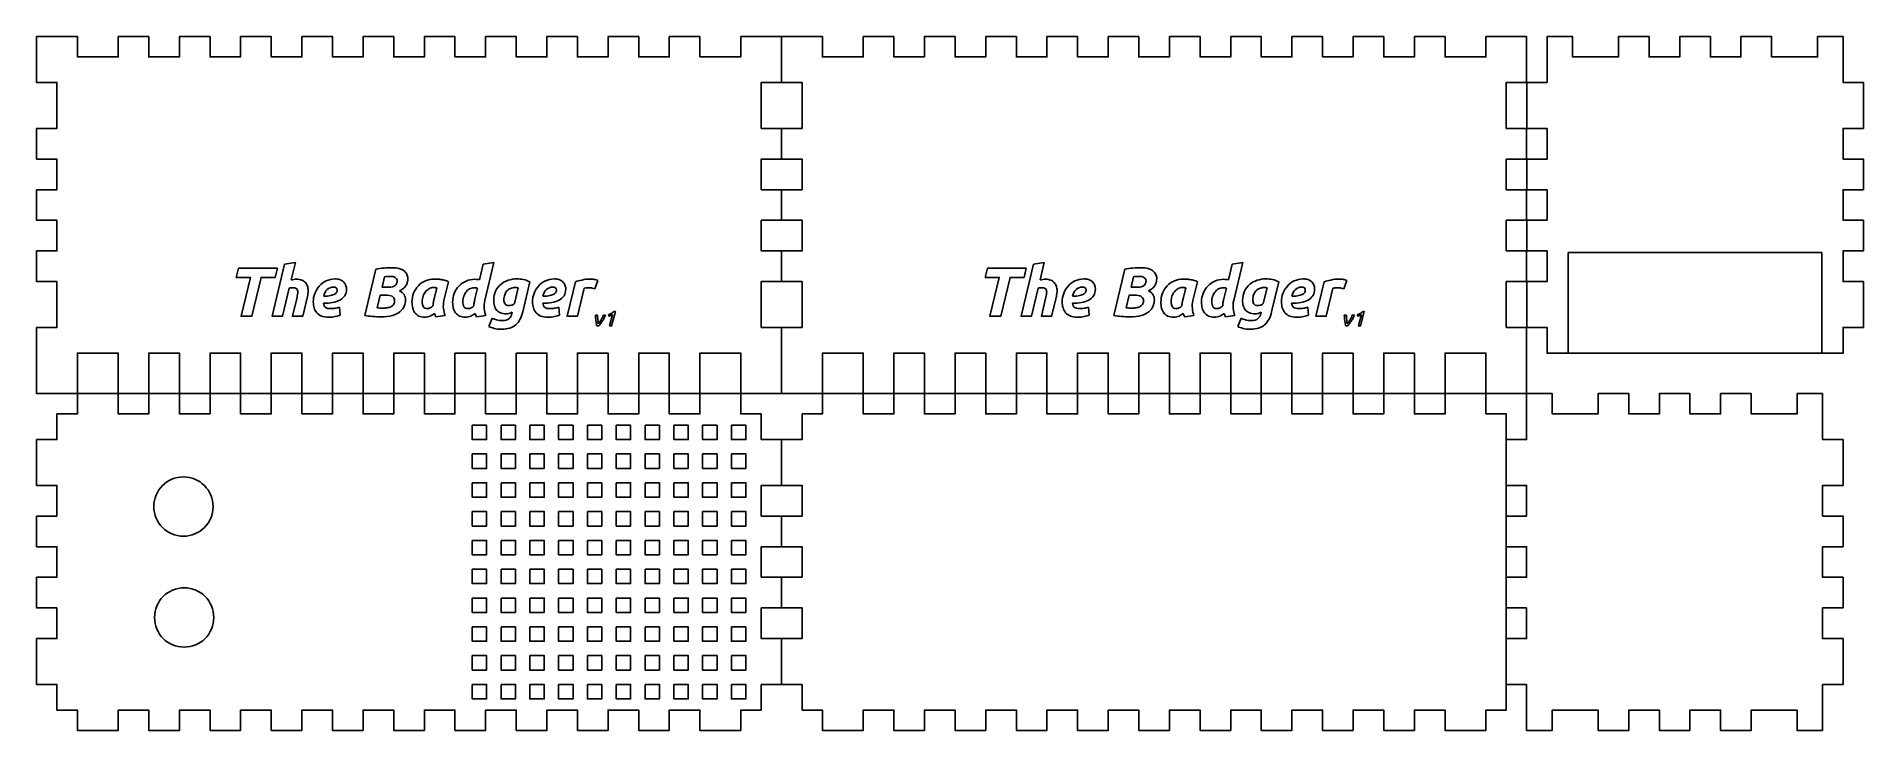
# Model space of a CAD drawing. Extents: x 6 to 364, y 2 to 138.
import ezdxf

# ---------------------------------------------------------------- set-up
doc = ezdxf.new("R2010")
doc.units = 0
doc.layers.add('cut', color=7, linetype='CONTINUOUS')
doc.layers.add('engrave', color=7, linetype='CONTINUOUS')

msp = doc.modelspace()

# ---------------------------------------------------------------- linework, layer by layer
at = {"layer": 'cut', "color": 1}
for points in [[(94.350077, 138.349995), (100.350082, 138.349995), (100.350082, 134.349991), (106.350087, 134.349991), (106.350087, 138.349995), (112.350092, 138.349995), (112.350092, 134.349991), (118.350097, 134.349991), (118.350097, 138.349995), (124.350102, 138.349995), (124.350102, 134.349991), (130.350107, 134.349991), (130.350107, 138.349995), (136.350112, 138.349995), (136.350112, 134.349991), (144.350119, 134.349991), (144.350119, 138.349995), (152.350125, 138.349995), (152.350125, 129.349987), (148.350122, 129.349987), (148.350122, 120.34998), (152.350125, 120.34998), (152.350125, 114.349975), (148.350122, 114.349975), (148.350122, 108.34997), (152.350125, 108.34997), (152.350125, 102.349965), (148.350122, 102.349965), (148.350122, 96.34996), (152.350125, 96.34996), (152.350125, 90.349955), (148.350122, 90.349955), (148.350122, 81.349948), (152.350125, 81.349948), (152.350125, 68.398826), (144.350119, 68.398826), (144.350119, 76.349944), (136.350112, 76.349944), (136.350112, 68.398826), (130.350107, 68.398826), (130.350107, 76.349944), (124.350102, 76.349944), (124.350102, 68.398826), (118.350097, 68.398826), (118.350097, 76.349944), (112.350092, 76.349944), (112.350092, 68.398826), (106.350087, 68.398826), (106.350087, 76.349944), (100.350082, 76.349944), (100.350082, 68.398826), (94.350077, 68.398826), (94.350077, 76.349944), (88.350073, 76.349944), (88.350073, 68.398826), (82.350068, 68.398826), (82.350068, 76.349944), (76.350063, 76.349944), (76.350063, 68.398826), (70.350058, 68.398826), (70.350058, 76.349944), (64.350053, 76.349944), (64.350053, 68.398826), (58.350048, 68.398826), (58.350048, 76.349944), (52.350043, 76.349944), (52.350043, 68.398826), (46.350038, 68.398826), (46.350038, 76.349944), (40.350033, 76.349944), (40.350033, 68.398826), (34.350028, 68.398826), (34.350028, 76.349944), (28.350023, 76.349944), (28.350023, 68.398826), (22.350018, 68.398826), (22.350018, 76.349944), (14.350012, 76.349944), (14.350012, 68.398826), (6.350005, 68.398826), (6.350005, 81.349948), (10.350008, 81.349948), (10.350008, 90.349955), (6.350005, 90.349955), (6.350005, 96.34996), (10.350008, 96.34996), (10.350008, 102.349965), (6.350005, 102.349965), (6.350005, 108.34997), (10.350008, 108.34997), (10.350008, 114.349975), (6.350005, 114.349975), (6.350005, 120.34998), (10.350008, 120.34998), (10.350008, 129.349987), (6.350005, 129.349987), (6.350005, 138.349995), (14.350012, 138.349995), (14.350012, 134.349991), (22.350018, 134.349991), (22.350018, 138.349995), (28.350023, 138.349995), (28.350023, 134.349991), (34.350028, 134.349991), (34.350028, 138.349995), (40.350033, 138.349995), (40.350033, 134.349991), (46.350038, 134.349991), (46.350038, 138.349995), (52.350043, 138.349995), (52.350043, 134.349991), (58.350048, 134.349991), (58.350048, 138.349995), (64.350053, 138.349995), (64.350053, 134.349991), (70.350058, 134.349991), (70.350058, 138.349995), (76.350063, 138.349995), (76.350063, 134.349991), (82.350068, 134.349991), (82.350068, 138.349995), (88.350073, 138.349995), (88.350073, 134.349991), (94.350077, 134.349991), (94.350077, 138.349995)], [(240.350198, 138.349995), (246.350203, 138.349995), (246.350203, 134.349991), (252.350208, 134.349991), (252.350208, 138.349995), (258.350213, 138.349995), (258.350213, 134.349991), (264.350218, 134.349991), (264.350218, 138.349995), (270.350223, 138.349995), (270.350223, 134.349991), (276.350228, 134.349991), (276.350228, 138.349995), (282.350233, 138.349995), (282.350233, 134.349991), (290.350239, 134.349991), (290.350239, 138.349995), (298.350246, 138.349995), (298.350246, 129.349987), (294.350242, 129.349987), (294.350242, 120.34998), (298.350246, 120.34998), (298.350246, 114.349975), (294.350242, 114.349975), (294.350242, 108.34997), (298.350246, 108.34997), (298.350246, 102.349965), (294.350242, 102.349965), (294.350242, 96.34996), (298.350246, 96.34996), (298.350246, 90.349955), (294.350242, 90.349955), (294.350242, 81.349948), (298.350246, 81.349948), (298.350246, 68.398826), (290.350239, 68.398826), (290.350239, 76.349944), (282.350233, 76.349944), (282.350233, 68.398826), (276.350228, 68.398826), (276.350228, 76.349944), (270.350223, 76.349944), (270.350223, 68.398826), (264.350218, 68.398826), (264.350218, 76.349944), (258.350213, 76.349944), (258.350213, 68.398826), (252.350208, 68.398826), (252.350208, 76.349944), (246.350203, 76.349944), (246.350203, 68.398826), (240.350198, 68.398826), (240.350198, 76.349944), (234.350193, 76.349944), (234.350193, 68.398826), (228.350188, 68.398826), (228.350188, 76.349944), (222.350183, 76.349944), (222.350183, 68.398826), (216.350178, 68.398826), (216.350178, 76.349944), (210.350173, 76.349944), (210.350173, 68.398826), (204.350168, 68.398826), (204.350168, 76.349944), (198.350164, 76.349944), (198.350164, 68.398826), (192.350159, 68.398826), (192.350159, 76.349944), (186.350154, 76.349944), (186.350154, 68.398826), (180.350149, 68.398826), (180.350149, 76.349944), (174.350144, 76.349944), (174.350144, 68.398826), (168.350139, 68.398826), (168.350139, 76.349944), (160.350132, 76.349944), (160.350132, 68.398826), (152.350126, 68.398826), (152.350126, 81.349948), (156.350129, 81.349948), (156.350129, 90.349955), (152.350126, 90.349955), (152.350126, 96.34996), (156.350129, 96.34996), (156.350129, 102.349965), (152.350126, 102.349965), (152.350126, 108.34997), (156.350129, 108.34997), (156.350129, 114.349975), (152.350126, 114.349975), (152.350126, 120.34998), (156.350129, 120.34998), (156.350129, 129.349987), (152.350126, 129.349987), (152.350126, 138.349995), (160.350132, 138.349995), (160.350132, 134.349991), (168.350139, 134.349991), (168.350139, 138.349995), (174.350144, 138.349995), (174.350144, 134.349991), (180.350149, 134.349991), (180.350149, 138.349995), (186.350154, 138.349995), (186.350154, 134.349991), (192.350159, 134.349991), (192.350159, 138.349995), (198.350164, 138.349995), (198.350164, 134.349991), (204.350168, 134.349991), (204.350168, 138.349995), (210.350173, 138.349995), (210.350173, 134.349991), (216.350178, 134.349991), (216.350178, 138.349995), (222.350183, 138.349995), (222.350183, 134.349991), (228.350188, 134.349991), (228.350188, 138.349995), (234.350193, 138.349995), (234.350193, 134.349991), (240.350198, 134.349991), (240.350198, 138.349995)], [(356.20754, 76.312831), (360.353695, 76.305211), (360.353695, 81.349933), (364.348889, 81.349933), (364.348889, 90.345767), (360.353695, 90.345767), (360.353695, 96.351808), (364.348889, 96.351808), (364.348889, 102.349031), (360.353695, 102.349031), (360.353695, 108.346253), (364.348889, 108.346253), (364.348889, 114.352294), (360.353695, 114.352294), (360.353695, 120.349517), (364.348889, 120.349517), (364.348889, 129.354169), (360.353695, 129.354169), (360.353695, 138.350003), (355.353056, 138.350003), (355.353056, 134.345975), (346.348417, 134.345975), (346.348417, 138.350003), (340.351195, 138.350003), (340.351195, 134.345975), (334.353972, 134.345975), (334.353972, 138.350003), (328.347917, 138.350003), (328.347917, 134.345975), (322.350694, 134.345975), (322.350694, 138.350003), (316.353472, 138.350003), (316.353472, 134.345975), (307.348805, 134.345975), (307.348805, 138.350003), (302.348194, 138.350003), (302.348194, 129.354169), (298.352972, 129.354169), (298.352972, 120.349517), (302.348194, 120.349517), (302.348194, 114.352294), (298.352972, 114.352294), (298.352972, 108.346253), (302.348194, 108.346253), (302.348194, 102.349031), (298.352972, 102.349031), (298.352972, 96.351808), (302.348194, 96.351808), (302.348194, 90.345767), (298.352972, 90.345767), (298.352972, 81.349933), (302.348194, 81.349933), (302.348194, 76.305211), (306.492995, 76.312831), (306.492995, 96.027357), (356.20754, 96.027357), (356.20754, 76.312831)], [(356.20754, 76.312831), (306.492995, 76.312831)], [(94.350077, 64.398826), (100.350082, 64.398826), (100.350082, 68.398829), (106.350087, 68.398829), (106.350087, 64.398826), (112.350092, 64.398826), (112.350092, 68.398829), (118.350097, 68.398829), (118.350097, 64.398826), (124.350102, 64.398826), (124.350102, 68.398829), (130.350107, 68.398829), (130.350107, 64.398826), (136.350112, 64.398826), (136.350112, 68.398829), (144.350119, 68.398829), (144.350119, 64.398826), (148.350122, 64.398826), (148.350122, 59.398822), (152.350125, 59.398822), (152.350125, 50.398814), (148.350122, 50.398814), (148.350122, 44.398809), (152.350125, 44.398809), (152.350125, 38.398804), (148.350122, 38.398804), (148.350122, 32.398799), (152.350125, 32.398799), (152.350125, 26.398794), (148.350122, 26.398794), (148.350122, 20.39879), (152.350125, 20.39879), (152.350125, 11.398782), (148.350122, 11.398782), (148.350122, 6.398778), (144.350119, 6.398778), (144.350119, 2.398775), (136.350112, 2.398775), (136.350112, 6.398778), (130.350107, 6.398778), (130.350107, 2.398775), (124.350102, 2.398775), (124.350102, 6.398778), (118.350097, 6.398778), (118.350097, 2.398775), (112.350092, 2.398775), (112.350092, 6.398778), (106.350087, 6.398778), (106.350087, 2.398775), (100.350082, 2.398775), (100.350082, 6.398778), (94.350077, 6.398778), (94.350077, 2.398775), (88.350073, 2.398775), (88.350073, 6.398778), (82.350068, 6.398778), (82.350068, 2.398775), (76.350063, 2.398775), (76.350063, 6.398778), (70.350058, 6.398778), (70.350058, 2.398775), (64.350053, 2.398775), (64.350053, 6.398778), (58.350048, 6.398778), (58.350048, 2.398775), (52.350043, 2.398775), (52.350043, 6.398778), (46.350038, 6.398778), (46.350038, 2.398775), (40.350033, 2.398775), (40.350033, 6.398778), (34.350028, 6.398778), (34.350028, 2.398775), (28.350023, 2.398775), (28.350023, 6.398778), (22.350018, 6.398778), (22.350018, 2.398775), (14.350012, 2.398775), (14.350012, 6.398778), (10.350008, 6.398778), (10.350008, 11.398782), (6.350005, 11.398782), (6.350005, 20.39879), (10.350008, 20.39879), (10.350008, 26.398794), (6.350005, 26.398794), (6.350005, 32.398799), (10.350008, 32.398799), (10.350008, 38.398804), (6.350005, 38.398804), (6.350005, 44.398809), (10.350008, 44.398809), (10.350008, 50.398814), (6.350005, 50.398814), (6.350005, 59.398822), (10.350008, 59.398822), (10.350008, 64.398826), (14.350012, 64.398826), (14.350012, 68.398829), (22.350018, 68.398829), (22.350018, 64.398826), (28.350023, 64.398826), (28.350023, 68.398829), (34.350028, 68.398829), (34.350028, 64.398826), (40.350033, 64.398826), (40.350033, 68.398829), (46.350038, 68.398829), (46.350038, 64.398826), (52.350043, 64.398826), (52.350043, 68.398829), (58.350048, 68.398829), (58.350048, 64.398826), (64.350053, 64.398826), (64.350053, 68.398829), (70.350058, 68.398829), (70.350058, 64.398826), (76.350063, 64.398826), (76.350063, 68.398829), (82.350068, 68.398829), (82.350068, 64.398826), (88.350073, 64.398826), (88.350073, 68.398829), (94.350077, 68.398829), (94.350077, 64.398826)], [(240.350198, 64.398826), (246.350203, 64.398826), (246.350203, 68.398829), (252.350208, 68.398829), (252.350208, 64.398826), (258.350213, 64.398826), (258.350213, 68.398829), (264.350218, 68.398829), (264.350218, 64.398826), (270.350223, 64.398826), (270.350223, 68.398829), (276.350228, 68.398829), (276.350228, 64.398826), (282.350233, 64.398826), (282.350233, 68.398829), (290.350239, 68.398829), (290.350239, 64.398826), (294.350242, 64.398826), (294.350242, 35.398802), (294.350242, 6.398778), (290.350239, 6.398778), (290.350239, 2.398775), (282.350233, 2.398775), (282.350233, 6.398778), (276.350228, 6.398778), (276.350228, 2.398775), (270.350223, 2.398775), (270.350223, 6.398778), (264.350218, 6.398778), (264.350218, 2.398775), (258.350213, 2.398775), (258.350213, 6.398778), (252.350208, 6.398778), (252.350208, 2.398775), (246.350203, 2.398775), (246.350203, 6.398778), (240.350198, 6.398778), (240.350198, 2.398775), (234.350193, 2.398775), (234.350193, 6.398778), (228.350188, 6.398778), (228.350188, 2.398775), (222.350183, 2.398775), (222.350183, 6.398778), (216.350178, 6.398778), (216.350178, 2.398775), (210.350173, 2.398775), (210.350173, 6.398778), (204.350168, 6.398778), (204.350168, 2.398775), (198.350164, 2.398775), (198.350164, 6.398778), (192.350159, 6.398778), (192.350159, 2.398775), (186.350154, 2.398775), (186.350154, 6.398778), (180.350149, 6.398778), (180.350149, 2.398775), (174.350144, 2.398775), (174.350144, 6.398778), (168.350139, 6.398778), (168.350139, 2.398775), (160.350132, 2.398775), (160.350132, 6.398778), (156.350129, 6.398778), (156.350129, 11.398782), (152.350126, 11.398782), (152.350126, 20.39879), (156.350129, 20.39879), (156.350129, 26.398794), (152.350126, 26.398794), (152.350126, 32.398799), (156.350129, 32.398799), (156.350129, 38.398804), (152.350126, 38.398804), (152.350126, 44.398809), (156.350129, 44.398809), (156.350129, 50.398814), (152.350126, 50.398814), (152.350126, 59.398822), (156.350129, 59.398822), (156.350129, 64.398826), (160.350132, 64.398826), (160.350132, 68.398829), (168.350139, 68.398829), (168.350139, 64.398826), (174.350144, 64.398826), (174.350144, 68.398829), (180.350149, 68.398829), (180.350149, 64.398826), (186.350154, 64.398826), (186.350154, 68.398829), (192.350159, 68.398829), (192.350159, 64.398826), (198.350164, 64.398826), (198.350164, 68.398829), (204.350168, 68.398829), (204.350168, 64.398826), (210.350173, 64.398826), (210.350173, 68.398829), (216.350178, 68.398829), (216.350178, 64.398826), (222.350183, 64.398826), (222.350183, 68.398829), (228.350188, 68.398829), (228.350188, 64.398826), (234.350193, 64.398826), (234.350193, 68.398829), (240.350198, 68.398829), (240.350198, 64.398826)], [(360.350156, 26.398794), (356.350152, 26.398794), (356.350152, 20.39879), (360.350156, 20.39879), (360.350156, 11.398782), (356.350152, 11.398782), (356.350152, 2.398775), (351.350148, 2.398775), (351.350148, 6.398778), (342.350141, 6.398778), (342.350141, 2.398775), (336.350136, 2.398775), (336.350136, 6.398778), (330.350131, 6.398778), (330.350131, 2.398775), (324.350126, 2.398775), (324.350126, 6.398778), (318.350121, 6.398778), (318.350121, 2.398775), (312.350116, 2.398775), (312.350116, 6.398778), (303.350109, 6.398778), (303.350109, 2.398775), (298.350105, 2.398775), (298.350105, 11.398782), (294.350101, 11.398782), (294.350101, 20.39879), (298.350105, 20.39879), (298.350105, 26.398794), (294.350101, 26.398794), (294.350101, 32.398799), (298.350105, 32.398799), (298.350105, 38.398804), (294.350101, 38.398804), (294.350101, 44.398809), (298.350105, 44.398809), (298.350105, 50.398814), (294.350101, 50.398814), (294.350101, 59.398822), (298.350105, 59.398822), (298.350105, 68.398829), (303.350109, 68.398829), (303.350109, 64.398826), (312.350116, 64.398826), (312.350116, 68.398829), (318.350121, 68.398829), (318.350121, 64.398826), (324.350126, 64.398826), (324.350126, 68.398829), (330.350131, 68.398829), (330.350131, 64.398826), (336.350136, 64.398826), (336.350136, 68.398829), (342.350141, 68.398829), (342.350141, 64.398826), (351.350148, 64.398826), (351.350148, 68.398829), (356.350152, 68.398829), (356.350152, 59.398822), (360.350156, 59.398822), (360.350156, 50.398814), (356.350152, 50.398814), (356.350152, 44.398809), (360.350156, 44.398809), (360.350156, 38.398804), (356.350152, 38.398804), (356.350152, 32.398799), (360.350156, 32.398799), (360.350156, 26.398794)], [(91.722092, 62.210046), (94.544331, 62.210046), (94.544331, 59.387746), (91.722092, 59.387746), (91.722092, 62.210046)], [(97.366571, 62.209978), (100.188804, 62.209978), (100.188804, 59.387683), (97.366571, 59.387683), (97.366571, 62.209978)], [(103.011052, 62.209978), (105.833288, 62.209978), (105.833288, 59.387681), (103.011052, 59.387681), (103.011052, 62.209978)], [(108.655505, 62.210046), (111.477741, 62.210046), (111.477741, 59.387749), (108.655505, 59.387749), (108.655505, 62.210046)], [(114.299992, 62.210046), (117.122225, 62.210046), (117.122225, 59.387751), (114.299992, 59.387751), (114.299992, 62.210046)], [(119.944453, 62.210046), (122.766689, 62.210046), (122.766689, 59.387749), (119.944453, 59.387749), (119.944453, 62.210046)], [(125.588923, 62.210105), (128.411159, 62.210105), (128.411159, 59.387808), (125.588923, 59.387808), (125.588923, 62.210105)], [(131.233384, 62.210046), (134.055615, 62.210046), (134.055615, 59.387753), (131.233384, 59.387753), (131.233384, 62.210046)], [(136.877874, 62.210046), (139.700107, 62.210046), (139.700107, 59.387751), (136.877874, 59.387751), (136.877874, 62.210046)], [(142.522318, 62.210105), (145.344552, 62.210105), (145.344552, 59.38781), (142.522318, 59.38781), (142.522318, 62.210105)], [(91.722092, 56.56561), (94.544333, 56.56561), (94.544333, 53.743308), (91.722092, 53.743308), (91.722092, 56.56561)], [(97.366571, 56.565559), (100.188807, 56.565559), (100.188807, 53.743262), (97.366571, 53.743262), (97.366571, 56.565559)], [(103.011052, 56.565559), (105.83329, 56.565559), (105.83329, 53.743259), (103.011052, 53.743259), (103.011052, 56.565559)], [(108.655505, 56.565618), (111.477743, 56.565618), (111.477743, 53.743319), (108.655505, 53.743319), (108.655505, 56.565618)], [(114.299992, 56.565618), (117.122228, 56.565618), (117.122228, 53.743321), (114.299992, 53.743321), (114.299992, 56.565618)], [(119.944453, 56.565618), (122.766691, 56.565618), (122.766691, 53.743319), (119.944453, 53.743319), (119.944453, 56.565618)], [(125.588923, 56.565677), (128.411161, 56.565677), (128.411161, 53.743378), (125.588923, 53.743378), (125.588923, 56.565677)], [(131.233384, 56.565627), (134.055618, 56.565627), (134.055618, 53.743332), (131.233384, 53.743332), (131.233384, 56.565627)], [(136.877874, 56.565627), (139.70011, 56.565627), (139.70011, 53.74333), (136.877874, 53.74333), (136.877874, 56.565627)], [(142.522318, 56.565689), (145.344554, 56.565689), (145.344554, 53.743392), (142.522318, 53.743392), (142.522318, 56.565689)], [(91.722092, 50.921081), (94.544333, 50.921081), (94.544333, 48.098779), (91.722092, 48.098779), (91.722092, 50.921081)], [(97.366571, 50.921027), (100.188807, 50.921027), (100.188807, 48.09873), (97.366571, 48.09873), (97.366571, 50.921027)], [(103.011052, 50.921018), (105.83329, 50.921018), (105.83329, 48.098719), (103.011052, 48.098719), (103.011052, 50.921018)], [(108.655505, 50.921089), (111.477743, 50.921089), (111.477743, 48.098789), (108.655505, 48.098789), (108.655505, 50.921089)], [(114.299992, 50.921097), (117.122228, 50.921097), (117.122228, 48.098801), (114.299992, 48.098801), (114.299992, 50.921097)], [(119.944453, 50.921089), (122.766691, 50.921089), (122.766691, 48.098789), (119.944453, 48.098789), (119.944453, 50.921089)], [(125.588923, 50.921157), (128.411161, 50.921157), (128.411161, 48.098857), (125.588923, 48.098857), (125.588923, 50.921157)], [(131.233384, 50.921106), (134.055618, 50.921106), (134.055618, 48.098811), (131.233384, 48.098811), (131.233384, 50.921106)], [(136.877874, 50.921097), (139.70011, 50.921097), (139.70011, 48.098801), (136.877874, 48.098801), (136.877874, 50.921097)], [(142.522318, 50.921165), (145.344554, 50.921165), (145.344554, 48.098868), (142.522318, 48.098868), (142.522318, 50.921165)], [(40.946672, 46.265797), (40.946672, 46.265797)], [(91.722092, 45.276636), (94.544336, 45.276636), (94.544336, 42.454332), (91.722092, 42.454332), (91.722092, 45.276636)], [(97.366571, 45.276599), (100.188809, 45.276599), (100.188809, 42.4543), (97.366571, 42.4543), (97.366571, 45.276599)], [(103.011052, 45.276582), (105.833293, 45.276582), (105.833293, 42.454281), (103.011052, 42.454281), (103.011052, 45.276582)], [(108.655505, 45.276653), (111.477746, 45.276653), (111.477746, 42.454351), (108.655505, 42.454351), (108.655505, 45.276653)], [(114.299992, 45.27667), (117.12223, 45.27667), (117.12223, 42.45437), (114.299992, 42.45437), (114.299992, 45.27667)], [(119.944453, 45.276653), (122.766694, 45.276653), (122.766694, 42.454351), (119.944453, 42.454351), (119.944453, 45.276653)], [(125.588923, 45.276721), (128.411164, 45.276721), (128.411164, 42.454419), (125.588923, 42.454419), (125.588923, 45.276721)], [(131.233384, 45.276687), (134.05562, 45.276687), (134.05562, 42.45439), (131.233384, 42.45439), (131.233384, 45.276687)], [(136.877874, 45.27667), (139.700112, 45.27667), (139.700112, 42.45437), (136.877874, 42.45437), (136.877874, 45.27667)], [(142.522318, 45.276738), (145.344556, 45.276738), (145.344556, 42.454438), (142.522318, 42.454438), (142.522318, 45.276738)], [(91.722092, 39.632113), (94.544333, 39.632113), (94.544333, 36.809811), (91.722092, 36.809811), (91.722092, 39.632113)], [(97.366571, 39.632087), (100.188807, 39.632087), (100.188807, 36.809791), (97.366571, 36.809791), (97.366571, 39.632087)], [(103.011052, 39.63207), (105.83329, 39.63207), (105.83329, 36.809771), (103.011052, 36.809771), (103.011052, 39.63207)], [(108.655505, 39.63213), (111.477743, 39.63213), (111.477743, 36.80983), (108.655505, 36.80983), (108.655505, 39.63213)], [(114.299992, 39.632155), (117.122228, 39.632155), (117.122228, 36.809858), (114.299992, 36.809858), (114.299992, 39.632155)], [(119.944453, 39.632138), (122.766691, 39.632138), (122.766691, 36.809838), (119.944453, 36.809838), (119.944453, 39.632138)], [(125.588923, 39.6322), (128.411161, 39.6322), (128.411161, 36.809901), (125.588923, 36.809901), (125.588923, 39.6322)], [(131.233384, 39.632172), (134.055618, 39.632172), (134.055618, 36.809877), (131.233384, 36.809877), (131.233384, 39.632172)], [(136.877874, 39.632155), (139.70011, 39.632155), (139.70011, 36.809858), (136.877874, 36.809858), (136.877874, 39.632155)], [(142.522318, 39.632217), (145.344554, 39.632217), (145.344554, 36.80992), (142.522318, 36.80992), (142.522318, 39.632217)], [(91.722092, 33.987685), (94.544336, 33.987685), (94.544336, 31.165381), (91.722092, 31.165381), (91.722092, 33.987685)], [(97.366571, 33.98766), (100.188809, 33.98766), (100.188809, 31.16536), (97.366571, 31.16536), (97.366571, 33.98766)], [(103.011052, 33.987651), (105.833293, 33.987651), (105.833293, 31.165349), (103.011052, 31.165349), (103.011052, 33.987651)], [(108.655505, 33.987702), (111.477746, 33.987702), (111.477746, 31.1654), (108.655505, 31.1654), (108.655505, 33.987702)], [(114.299992, 33.987719), (117.12223, 33.987719), (117.12223, 31.165419), (114.299992, 31.165419), (114.299992, 33.987719)], [(119.944453, 33.987702), (122.766694, 33.987702), (122.766694, 31.1654), (119.944453, 31.1654), (119.944453, 33.987702)], [(125.588923, 33.987764), (128.411164, 33.987764), (128.411164, 31.165462), (125.588923, 31.165462), (125.588923, 33.987764)], [(131.233384, 33.987764), (134.05562, 33.987764), (134.05562, 31.165467), (131.233384, 31.165467), (131.233384, 33.987764)], [(136.877874, 33.987727), (139.700112, 33.987727), (139.700112, 31.165428), (136.877874, 31.165428), (136.877874, 33.987727)], [(142.522318, 33.98779), (145.344556, 33.98779), (145.344556, 31.16549), (142.522318, 31.16549), (142.522318, 33.98779)], [(91.722092, 28.343131), (94.544336, 28.343131), (94.544336, 25.520826), (91.722092, 25.520826), (91.722092, 28.343131)], [(97.366571, 28.343131), (100.188809, 28.343131), (100.188809, 25.520831), (97.366571, 25.520831), (97.366571, 28.343131)], [(103.011052, 28.343094), (105.833293, 28.343094), (105.833293, 25.520792), (103.011052, 25.520792), (103.011052, 28.343094)], [(108.655505, 28.343164), (111.477746, 28.343164), (111.477746, 25.520863), (108.655505, 25.520863), (108.655505, 28.343164)], [(114.299992, 28.343198), (117.12223, 28.343198), (117.12223, 25.520899), (114.299992, 25.520899), (114.299992, 28.343198)], [(119.944453, 28.343164), (122.766694, 28.343164), (122.766694, 25.520863), (119.944453, 25.520863), (119.944453, 28.343164)], [(125.588923, 28.343215), (128.411164, 28.343215), (128.411164, 25.520913), (125.588923, 25.520913), (125.588923, 28.343215)], [(131.233384, 28.343215), (134.05562, 28.343215), (134.05562, 25.520919), (131.233384, 25.520919), (131.233384, 28.343215)], [(136.877874, 28.343198), (139.700112, 28.343198), (139.700112, 25.520899), (136.877874, 25.520899), (136.877874, 28.343198)], [(142.522318, 28.343266), (145.344556, 28.343266), (145.344556, 25.520967), (142.522318, 25.520967), (142.522318, 28.343266)], [(41.085031, 24.531809), (41.085031, 24.531809)], [(91.722092, 22.698703), (94.544338, 22.698703), (94.544338, 19.876396), (91.722092, 19.876396), (91.722092, 22.698703)], [(97.366571, 22.698703), (100.188812, 22.698703), (100.188812, 19.876401), (97.366571, 19.876401), (97.366571, 22.698703)], [(103.011052, 22.698666), (105.833295, 22.698666), (105.833295, 19.876362), (103.011052, 19.876362), (103.011052, 22.698666)], [(108.655505, 22.698737), (111.477748, 22.698737), (111.477748, 19.876433), (108.655505, 19.876433), (108.655505, 22.698737)], [(114.299992, 22.698771), (117.122232, 22.698771), (117.122232, 19.876469), (114.299992, 19.876469), (114.299992, 22.698771)], [(119.944453, 22.698737), (122.766696, 22.698737), (122.766696, 19.876433), (119.944453, 19.876433), (119.944453, 22.698737)], [(125.588923, 22.698805), (128.411166, 22.698805), (128.411166, 19.8765), (125.588923, 19.8765), (125.588923, 22.698805)], [(131.233384, 22.698805), (134.055622, 22.698805), (134.055622, 19.876505), (131.233384, 19.876505), (131.233384, 22.698805)], [(136.877874, 22.698771), (139.700115, 22.698771), (139.700115, 19.876469), (136.877874, 19.876469), (136.877874, 22.698771)], [(142.522318, 22.698839), (145.344559, 22.698839), (145.344559, 19.876537), (142.522318, 19.876537), (142.522318, 22.698839)], [(91.722075, 17.05425), (94.544321, 17.05425), (94.544321, 14.231944), (91.722075, 14.231944), (91.722075, 17.05425)], [(97.366571, 17.054267), (100.188812, 17.054267), (100.188812, 14.231965), (97.366571, 14.231965), (97.366571, 17.054267)], [(103.011035, 17.05423), (105.833278, 17.05423), (105.833278, 14.231926), (103.011035, 14.231926), (103.011035, 17.05423)], [(108.655488, 17.054284), (111.477731, 17.054284), (111.477731, 14.23198), (108.655488, 14.23198), (108.655488, 17.054284)], [(114.299992, 17.054318), (117.122232, 17.054318), (117.122232, 14.232016), (114.299992, 14.232016), (114.299992, 17.054318)], [(119.944436, 17.054284), (122.766679, 17.054284), (122.766679, 14.23198), (119.944436, 14.23198), (119.944436, 17.054284)], [(125.588906, 17.054352), (128.411149, 17.054352), (128.411149, 14.232047), (125.588906, 14.232047), (125.588906, 17.054352)], [(131.233384, 17.054369), (134.055622, 17.054369), (134.055622, 14.232069), (131.233384, 14.232069), (131.233384, 17.054369)], [(136.877874, 17.054335), (139.700115, 17.054335), (139.700115, 14.232033), (136.877874, 14.232033), (136.877874, 17.054335)], [(142.522318, 17.054386), (145.344559, 17.054386), (145.344559, 14.232084), (142.522318, 14.232084), (142.522318, 17.054386)], [(91.722075, 11.409823), (94.544324, 11.409823), (94.544324, 8.587514), (91.722075, 8.587514), (91.722075, 11.409823)], [(97.366571, 11.40984), (100.188814, 11.40984), (100.188814, 8.587535), (97.366571, 8.587535), (97.366571, 11.40984)], [(103.011035, 11.409806), (105.833281, 11.409806), (105.833281, 8.587499), (103.011035, 8.587499), (103.011035, 11.409806)], [(108.655488, 11.409857), (111.477733, 11.409857), (111.477733, 8.58755), (108.655488, 8.58755), (108.655488, 11.409857)], [(114.299992, 11.40989), (117.122235, 11.40989), (117.122235, 8.587586), (114.299992, 8.587586), (114.299992, 11.40989)], [(119.944436, 11.409857), (122.766682, 11.409857), (122.766682, 8.58755), (119.944436, 8.58755), (119.944436, 11.409857)], [(125.588906, 11.409924), (128.411151, 11.409924), (128.411151, 8.587618), (125.588906, 8.587618), (125.588906, 11.409924)], [(131.233384, 11.409941), (134.055625, 11.409941), (134.055625, 8.587639), (131.233384, 8.587639), (131.233384, 11.409941)], [(136.877874, 11.409907), (139.700117, 11.409907), (139.700117, 8.587603), (136.877874, 8.587603), (136.877874, 11.409907)], [(142.522318, 11.409958), (145.344561, 11.409958), (145.344561, 8.587654), (142.522318, 8.587654), (142.522318, 11.409958)]]:
    msp.add_lwpolyline(points, dxfattribs=at)
for points in [[(29.332209, 46.265797), (29.332209, 49.473041), (31.932195, 52.073029), (35.139441, 52.073029)], [(35.139441, 52.073029), (38.346687, 52.073029), (40.946672, 49.473041), (40.946672, 46.265797)], [(35.139441, 40.458565), (31.932195, 40.458565), (29.332209, 43.05855), (29.332209, 46.265797)], [(40.946672, 46.265797), (40.946672, 43.05855), (38.346687, 40.458565), (35.139441, 40.458565)], [(29.470567, 24.531809), (29.470567, 27.739052), (32.070553, 30.339041), (35.277799, 30.339041)], [(35.277799, 30.339041), (38.485045, 30.339041), (41.085031, 27.739052), (41.085031, 24.531809)], [(35.277799, 18.724577), (32.070553, 18.724577), (29.470567, 21.324561), (29.470567, 24.531809)], [(41.085031, 24.531809), (41.085031, 21.324561), (38.485045, 18.724577), (35.277799, 18.724577)]]:
    msp.add_open_spline(points, degree=3, dxfattribs=at)
at = {"layer": 'engrave', "color": 3}
for points in [[(55.8597, 89.053302), (54.54567, 83.553349), (52.527217, 83.553349), (54.96562, 93.740451), (57.065353, 94.065571), (56.239006, 90.665355)], [(93.141218, 90.678902), (93.872738, 93.740451), (95.972475, 94.065571), (94.184312, 86.628445)], [(202.61532, 89.053357), (201.301291, 83.553405), (199.282837, 83.553405), (201.72124, 93.740507), (203.820974, 94.065627), (202.994627, 90.66541)], [(239.896839, 90.678957), (240.628359, 93.740507), (242.728095, 94.065627), (240.939932, 86.628501)], [(53.546603, 92.941198), (53.11311, 91.166582), (50.363134, 91.166582), (48.534334, 83.553349), (46.421051, 83.553349), (48.249851, 91.166582), (45.499878, 91.166582), (45.933371, 92.941198), (53.546603, 92.941198)], [(70.666009, 83.715909), (72.833475, 92.792184)], [(74.567452, 91.302048), (74.079772, 89.242955)], [(87.073785, 90.313142), (86.193252, 86.628445)], [(103.014627, 90.313142), (101.619318, 84.447429)], [(113.644748, 89.026208), (112.330721, 83.553349), (110.312265, 83.553349), (111.937868, 90.299595)], [(116.354084, 90.570528), (115.75803, 88.944928)], [(200.302224, 92.941253), (199.868731, 91.166637), (197.118755, 91.166637), (195.289955, 83.553405), (193.176672, 83.553405), (195.005472, 91.166637), (192.255498, 91.166637), (192.688992, 92.941253), (200.302224, 92.941253)], [(217.421629, 83.715965), (219.589096, 92.79224)], [(221.323072, 91.302104), (220.835392, 89.24301)], [(233.829406, 90.313197), (232.948872, 86.628501)], [(249.770248, 90.313197), (248.374939, 84.447485)], [(260.400368, 89.026264), (259.086342, 83.553405), (257.067885, 83.553405), (258.693488, 90.29965)], [(263.109704, 90.570584), (262.513651, 88.944984)], [(59.436022, 87.400605), (58.514849, 83.553349), (56.496393, 83.553349), (57.390473, 87.319325)], [(73.686918, 87.657992), (73.104409, 85.219592)], [(75.149958, 87.657992), (73.686918, 87.657992)], [(74.079772, 89.242955), (75.407345, 89.242955)], [(84.256076, 86.980659), (84.784398, 89.121035)], [(92.247138, 86.980659), (92.748365, 89.066848)], [(99.980171, 86.018845), (100.725238, 89.121035)], [(206.191643, 87.400661), (205.27047, 83.553405), (203.252014, 83.553405), (204.146094, 87.319381)], [(220.442539, 87.658048), (219.860029, 85.219648)], [(221.905579, 87.658048), (220.442539, 87.658048)], [(220.835392, 89.24301), (222.162965, 89.24301)], [(231.011696, 86.980714), (231.540019, 89.12109)], [(239.002759, 86.980714), (239.503986, 89.066904)], [(246.735792, 86.018901), (247.480859, 89.12109)], [(65.714273, 85.341512), (65.863286, 83.756549)], [(86.396452, 83.688816), (84.594745, 83.431429)], [(94.387512, 83.688816), (92.585805, 83.431429)], [(94.967899, 81.54844), (95.645235, 83.146949)], [(99.519585, 84.068123), (99.573771, 84.325509)], [(108.682643, 85.341512), (108.831656, 83.756549)], [(115.861349, 83.753691), (116.276828, 83.753691)], [(117.426008, 83.753691), (117.841487, 83.753691)], [(118.484469, 83.563127), (118.418169, 83.875328)], [(119.48781, 84.45513), (119.78395, 84.45513), (119.050231, 81.645319), (118.63917, 81.645319), (119.227031, 83.895601)], [(212.469894, 85.341568), (212.618907, 83.756605)], [(233.152072, 83.688871), (231.350366, 83.431485)], [(241.143132, 83.688871), (239.341426, 83.431485)], [(241.72352, 81.548495), (242.400856, 83.147005)], [(246.275205, 84.068178), (246.329392, 84.325565)], [(255.438264, 85.341568), (255.587277, 83.756605)], [(262.616967, 83.753764), (263.032446, 83.753764)], [(264.181625, 83.753764), (264.597104, 83.753764)], [(265.240087, 83.563199), (265.173787, 83.875401)], [(266.243428, 84.455202), (266.539567, 84.455202), (265.805849, 81.645392), (265.394787, 81.645392), (265.982649, 83.895674)], [(116.52875, 81.645319), (116.153049, 81.645319)], [(263.284367, 81.645392), (262.908667, 81.645392)]]:
    msp.add_lwpolyline(points, dxfattribs=at)
for points in [[(56.239006, 90.665355), (56.419623, 90.701474), (56.600245, 90.733083), (56.780873, 90.760182)], [(56.780873, 90.760182), (56.970521, 90.787275), (57.155658, 90.800816), (57.336286, 90.800822)], [(57.336286, 90.800822), (57.724618, 90.800816), (58.05877, 90.742114), (58.338742, 90.624715)], [(58.338742, 90.624715), (58.618698, 90.516336), (58.848992, 90.358291), (59.029622, 90.150582)], [(59.029622, 90.150582), (59.210236, 89.951891), (59.345703, 89.712567), (59.436022, 89.432608)], [(61.745094, 89.459702), (62.115367, 89.884158), (62.562407, 90.222825), (63.086217, 90.475702)], [(63.086217, 90.475702), (63.619047, 90.737598), (64.206069, 90.868549), (64.847284, 90.868555)], [(64.847284, 90.868555), (65.163367, 90.868549), (65.456878, 90.823394), (65.72782, 90.733088)], [(65.72782, 90.733088), (65.998745, 90.642771), (66.233554, 90.51182), (66.432246, 90.340235)], [(66.432246, 90.340235), (66.639954, 90.168638), (66.797998, 89.956407), (66.90638, 89.703542)], [(66.90638, 89.703542), (67.023776, 89.459696), (67.082478, 89.179731), (67.082486, 88.863648)], [(72.833475, 92.792184), (73.348246, 92.891518), (73.885597, 92.959251), (74.445532, 92.995384)], [(74.445532, 92.995384), (75.014486, 93.0315), (75.533775, 93.049563), (76.003398, 93.049571)], [(75.055132, 91.342688), (74.838379, 91.333657), (74.675819, 91.32011), (74.567452, 91.302048)], [(75.664732, 91.369782), (75.475073, 91.369776), (75.271873, 91.36075), (75.055132, 91.342688)], [(75.407345, 89.242955), (75.949206, 89.242949), (76.35109, 89.360354), (76.613001, 89.595168)], [(76.165958, 91.315595), (76.003393, 91.351714), (75.836317, 91.369776), (75.664732, 91.369782)], [(76.003398, 93.049571), (76.545259, 93.049563), (77.010361, 92.99086), (77.398708, 92.873464)], [(76.599454, 91.166582), (76.47301, 91.238825), (76.328513, 91.288496), (76.165958, 91.315595)], [(76.897481, 90.868555), (76.825224, 90.994985), (76.725881, 91.094327), (76.599454, 91.166582)], [(76.613001, 89.595168), (76.883926, 89.829971), (77.019393, 90.109936), (77.019401, 90.435062)], [(77.019401, 90.435062), (77.019393, 90.606647), (76.978753, 90.751145), (76.897481, 90.868555)], [(77.398708, 92.873464), (77.796068, 92.765083), (78.116673, 92.616069), (78.360521, 92.426424)], [(78.794014, 89.662902), (78.676601, 89.45518), (78.509526, 89.256496), (78.292788, 89.066848)], [(78.360521, 92.426424), (78.613384, 92.236763), (78.798521, 92.010985), (78.915934, 91.749091)], [(79.037854, 90.313142), (79.001721, 90.096389), (78.920441, 89.879643), (78.794014, 89.662902)], [(78.915934, 91.749091), (79.042361, 91.496211), (79.105579, 91.225278), (79.105588, 90.936288)], [(79.105588, 90.936288), (79.105579, 90.737598), (79.08301, 90.529883), (79.037854, 90.313142)], [(80.246259, 88.077939), (80.472037, 88.628834), (80.779095, 89.107483), (81.167433, 89.513888)], [(81.167433, 89.513888), (81.564802, 89.929314), (82.029904, 90.254434), (82.562742, 90.489248)], [(82.562742, 90.489248), (83.095572, 90.724051), (83.673563, 90.841456), (84.296716, 90.841462)], [(84.296716, 90.841462), (84.37799, 90.841456), (84.517972, 90.836946), (84.716665, 90.827915)], [(84.716665, 90.827915), (84.924372, 90.818884), (85.159181, 90.7963), (85.421092, 90.760182)], [(85.421092, 90.760182), (85.682985, 90.733088), (85.958434, 90.683411), (86.247438, 90.611168)], [(86.247438, 90.611168), (86.536425, 90.538914), (86.811874, 90.439571), (87.073785, 90.313142)], [(89.131402, 89.473248), (89.519737, 89.879643), (89.980324, 90.200247), (90.513162, 90.435062)], [(90.513162, 90.435062), (91.045995, 90.669865), (91.628502, 90.787269), (92.260685, 90.787275)], [(92.260685, 90.787275), (92.423237, 90.787269), (92.57225, 90.778244), (92.707725, 90.760182)], [(92.707725, 90.760182), (92.852214, 90.742119), (92.996712, 90.71502), (93.141218, 90.678902)], [(96.309022, 88.470795), (96.56189, 89.003625), (96.896041, 89.446149), (97.311475, 89.798368)], [(97.311475, 89.798368), (97.735935, 90.150576), (98.219099, 90.416994), (98.760971, 90.597622)], [(98.760971, 90.597622), (99.311863, 90.778238), (99.885339, 90.868549), (100.481398, 90.868555)], [(100.481398, 90.868555), (100.914886, 90.868549), (101.343863, 90.823394), (101.768334, 90.733088)], [(101.768334, 90.733088), (102.192788, 90.642771), (102.608219, 90.502789), (103.014627, 90.313142)], [(104.713467, 89.459702), (105.08374, 89.884158), (105.53078, 90.222825), (106.05459, 90.475702)], [(106.05459, 90.475702), (106.58742, 90.737598), (107.174442, 90.868549), (107.815656, 90.868555)], [(107.815656, 90.868555), (108.13174, 90.868549), (108.425251, 90.823394), (108.69619, 90.733088)], [(108.69619, 90.733088), (108.967117, 90.642771), (109.201926, 90.51182), (109.400619, 90.340235)], [(109.400619, 90.340235), (109.608326, 90.168638), (109.766371, 89.956407), (109.874753, 89.703542)], [(109.874753, 89.703542), (109.992149, 89.459696), (110.050851, 89.179731), (110.050859, 88.863648)], [(111.937868, 90.299595), (112.326203, 90.426025), (112.759696, 90.543429), (113.238348, 90.651808)], [(113.238348, 90.651808), (113.726025, 90.769207), (114.272407, 90.827909), (114.877497, 90.827915)], [(114.877497, 90.827915), (115.103269, 90.827909), (115.351625, 90.805337), (115.622564, 90.760182)], [(115.622564, 90.760182), (115.902523, 90.724051), (116.146363, 90.660834), (116.354084, 90.570528)], [(202.994627, 90.66541), (203.175243, 90.701529), (203.355866, 90.733138), (203.536494, 90.760237)], [(203.536494, 90.760237), (203.726141, 90.78733), (203.911279, 90.800871), (204.091907, 90.800877)], [(204.091907, 90.800877), (204.480239, 90.800871), (204.81439, 90.742169), (205.094363, 90.62477)], [(205.094363, 90.62477), (205.374319, 90.516391), (205.604612, 90.358347), (205.785243, 90.150637)], [(205.785243, 90.150637), (205.965857, 89.951947), (206.101323, 89.712623), (206.191643, 89.432664)], [(208.500715, 89.459757), (208.870987, 89.884214), (209.318027, 90.22288), (209.841838, 90.475757)], [(209.841838, 90.475757), (210.374667, 90.737654), (210.96169, 90.868605), (211.602904, 90.86861)], [(211.602904, 90.86861), (211.918987, 90.868605), (212.212499, 90.823449), (212.48344, 90.733144)], [(212.48344, 90.733144), (212.754365, 90.642827), (212.989174, 90.511876), (213.187867, 90.34029)], [(213.187867, 90.34029), (213.395574, 90.168694), (213.553619, 89.956463), (213.662, 89.703597)], [(213.662, 89.703597), (213.779396, 89.459751), (213.838099, 89.179787), (213.838107, 88.863704)], [(219.589096, 92.79224), (220.103867, 92.891574), (220.641218, 92.959307), (221.201152, 92.99544)], [(221.201152, 92.99544), (221.770107, 93.031556), (222.289395, 93.049618), (222.759019, 93.049627)], [(221.810752, 91.342744), (221.594, 91.333713), (221.43144, 91.320166), (221.323072, 91.302104)], [(222.420352, 91.369837), (222.230693, 91.369831), (222.027493, 91.360806), (221.810752, 91.342744)], [(222.162965, 89.24301), (222.704827, 89.243005), (223.106711, 89.360409), (223.368622, 89.595224)], [(222.921579, 91.31565), (222.759013, 91.351769), (222.591938, 91.369831), (222.420352, 91.369837)], [(222.759019, 93.049627), (223.30088, 93.049618), (223.765982, 92.990916), (224.154328, 92.87352)], [(223.355075, 91.166637), (223.228631, 91.23888), (223.084133, 91.288551), (222.921579, 91.31565)], [(223.653102, 90.86861), (223.580844, 90.99504), (223.481502, 91.094383), (223.355075, 91.166637)], [(223.368622, 89.595224), (223.639547, 89.830027), (223.775013, 90.109991), (223.775022, 90.435117)], [(223.775022, 90.435117), (223.775013, 90.606703), (223.734373, 90.7512), (223.653102, 90.86861)], [(224.154328, 92.87352), (224.551689, 92.765138), (224.872293, 92.616125), (225.116142, 92.42648)], [(225.549635, 89.662957), (225.432222, 89.455236), (225.265147, 89.256551), (225.048408, 89.066904)], [(225.116142, 92.42648), (225.369004, 92.236818), (225.554142, 92.01104), (225.671555, 91.749147)], [(225.793475, 90.313197), (225.757342, 90.096445), (225.676062, 89.879698), (225.549635, 89.662957)], [(225.671555, 91.749147), (225.797982, 91.496267), (225.8612, 91.225334), (225.861208, 90.936344)], [(225.861208, 90.936344), (225.8612, 90.737654), (225.838631, 90.529938), (225.793475, 90.313197)], [(227.00188, 88.077994), (227.227658, 88.628889), (227.534716, 89.107538), (227.923053, 89.513944)], [(227.923053, 89.513944), (228.320422, 89.929369), (228.785524, 90.254489), (229.318363, 90.489304)], [(229.318363, 90.489304), (229.851193, 90.724107), (230.429184, 90.841511), (231.052336, 90.841517)], [(231.052336, 90.841517), (231.13361, 90.841511), (231.273593, 90.837002), (231.472286, 90.82797)], [(231.472286, 90.82797), (231.679993, 90.818939), (231.914802, 90.796356), (232.176712, 90.760237)], [(232.176712, 90.760237), (232.438606, 90.733144), (232.714055, 90.683467), (233.003059, 90.611224)], [(233.003059, 90.611224), (233.292046, 90.538969), (233.567495, 90.439627), (233.829406, 90.313197)], [(235.887023, 89.473304), (236.275358, 89.879698), (236.735945, 90.200303), (237.268783, 90.435117)], [(237.268783, 90.435117), (237.801616, 90.66992), (238.384122, 90.787325), (239.016306, 90.78733)], [(239.016306, 90.78733), (239.178857, 90.787325), (239.327871, 90.778299), (239.463346, 90.760237)], [(239.463346, 90.760237), (239.607835, 90.742175), (239.752333, 90.715076), (239.896839, 90.678957)], [(243.064642, 88.47085), (243.317511, 89.00368), (243.651662, 89.446205), (244.067096, 89.798424)], [(244.067096, 89.798424), (244.491555, 90.150631), (244.97472, 90.417049), (245.516592, 90.597677)], [(245.516592, 90.597677), (246.067484, 90.778294), (246.64096, 90.868605), (247.237019, 90.86861)], [(247.237019, 90.86861), (247.670506, 90.868605), (248.099484, 90.823449), (248.523955, 90.733144)], [(248.523955, 90.733144), (248.948408, 90.642827), (249.36384, 90.502845), (249.770248, 90.313197)], [(251.469088, 89.459757), (251.83936, 89.884214), (252.2864, 90.22288), (252.81021, 90.475757)], [(252.81021, 90.475757), (253.34304, 90.737654), (253.930063, 90.868605), (254.571277, 90.86861)], [(254.571277, 90.86861), (254.88736, 90.868605), (255.180871, 90.823449), (255.45181, 90.733144)], [(255.45181, 90.733144), (255.722738, 90.642827), (255.957547, 90.511876), (256.15624, 90.34029)], [(256.15624, 90.34029), (256.363947, 90.168694), (256.521991, 89.956463), (256.630373, 89.703597)], [(256.630373, 89.703597), (256.747769, 89.459751), (256.806471, 89.179787), (256.80648, 88.863704)], [(258.693488, 90.29965), (259.081823, 90.42608), (259.515316, 90.543485), (259.993968, 90.651864)], [(259.993968, 90.651864), (260.481645, 90.769263), (261.028028, 90.827965), (261.633118, 90.82797)], [(261.633118, 90.82797), (261.85889, 90.827965), (262.107245, 90.805393), (262.378184, 90.760237)], [(262.378184, 90.760237), (262.658143, 90.724107), (262.901983, 90.660889), (263.109704, 90.570584)], [(56.239006, 89.121035), (56.112565, 89.102973), (55.98613, 89.080389), (55.8597, 89.053302)], [(56.658953, 89.148128), (56.51445, 89.148123), (56.374467, 89.139097), (56.239006, 89.121035)], [(57.349833, 88.890742), (57.232423, 89.062327), (57.00213, 89.148123), (56.658953, 89.148128)], [(57.539486, 88.294685), (57.539481, 88.529491), (57.476263, 88.728176), (57.349833, 88.890742)], [(57.390473, 87.319325), (57.426592, 87.472851), (57.458201, 87.635411), (57.4853, 87.807005)], [(57.4853, 87.807005), (57.521418, 87.978594), (57.539481, 88.141154), (57.539486, 88.294685)], [(59.436022, 89.432608), (59.526325, 89.152638), (59.571481, 88.850096), (59.571489, 88.524982)], [(59.571489, 88.524982), (59.571481, 88.145669), (59.526325, 87.770878), (59.436022, 87.400605)], [(60.580081, 86.343965), (60.580081, 86.921954), (60.679423, 87.481883), (60.878107, 88.023752)], [(60.742641, 85.192499), (60.634267, 85.55374), (60.580081, 85.937563), (60.580081, 86.343965)], [(60.878107, 88.023752), (61.08582, 88.565616), (61.374816, 89.044265), (61.745094, 89.459702)], [(64.37315, 86.235592), (63.822247, 86.136247), (63.221678, 86.086576), (62.571444, 86.086579)], [(62.571444, 86.086579), (62.634656, 85.707269), (62.770122, 85.436336), (62.977844, 85.273779)], [(63.302964, 88.768822), (62.959776, 88.443696), (62.733998, 88.010203), (62.62563, 87.468339)], [(62.62563, 87.468339), (63.185554, 87.486401), (63.637109, 87.531554), (63.980297, 87.603805)], [(64.522164, 89.270048), (64.061571, 89.270043), (63.655171, 89.102967), (63.302964, 88.768822)], [(63.980297, 87.603805), (64.323474, 87.685083), (64.589891, 87.779909), (64.77955, 87.888285)], [(65.795553, 86.709725), (65.398176, 86.492976), (64.924042, 86.334931), (64.37315, 86.235592)], [(65.253684, 88.619808), (65.253678, 89.053296), (65.009838, 89.270043), (64.522164, 89.270048)], [(64.77955, 87.888285), (64.969198, 87.996656), (65.095634, 88.11406), (65.158857, 88.240499)], [(65.158857, 88.240499), (65.222069, 88.366931), (65.253678, 88.493367), (65.253684, 88.619808)], [(66.74382, 87.576712), (66.518034, 87.224496), (66.201945, 86.9355), (65.795553, 86.709725)], [(67.082486, 88.863648), (67.082478, 88.3579), (66.969589, 87.928923), (66.74382, 87.576712)], [(75.773105, 87.563165), (75.601508, 87.62638), (75.393793, 87.657989), (75.149958, 87.657992)], [(76.206598, 87.319325), (76.098219, 87.418665), (75.953721, 87.499945), (75.773105, 87.563165)], [(76.436892, 86.980659), (76.39173, 87.107091), (76.314966, 87.21998), (76.206598, 87.319325)], [(76.314972, 85.869832), (76.450433, 86.059483), (76.518166, 86.303323), (76.518174, 86.601352)], [(76.518174, 86.601352), (76.518166, 86.727785), (76.491081, 86.85422), (76.436892, 86.980659)], [(78.292788, 89.066848), (78.085064, 88.877189), (77.809615, 88.705598), (77.466441, 88.552075)], [(77.466441, 88.552075), (77.872833, 88.371447), (78.170859, 88.123091), (78.360521, 87.807005)], [(78.360521, 87.807005), (78.550166, 87.499945), (78.644993, 87.156763), (78.645001, 86.777459)], [(78.645001, 86.777459), (78.644993, 86.343963), (78.559197, 85.924016), (78.387614, 85.517619)], [(79.921139, 86.316872), (79.921139, 86.940016), (80.029513, 87.527038), (80.246259, 88.077939)], [(80.056606, 85.165405), (79.966295, 85.526647), (79.921139, 85.910469), (79.921139, 86.316872)], [(82.088609, 87.481885), (81.980233, 87.156763), (81.926046, 86.818096), (81.926049, 86.465885)], [(81.926049, 86.465885), (81.926046, 86.032389), (81.998295, 85.689207), (82.142796, 85.436339)], [(82.562742, 88.335325), (82.364055, 88.091483), (82.20601, 87.807003), (82.088609, 87.481885)], [(83.253622, 88.944928), (82.991714, 88.791394), (82.761421, 88.588194), (82.562742, 88.335325)], [(84.120609, 89.175222), (83.813545, 89.175216), (83.52455, 89.098451), (83.253622, 88.944928)], [(84.039329, 85.585352), (84.057391, 85.811127), (84.084479, 86.045936), (84.120609, 86.289779)], [(84.459278, 89.161675), (84.368959, 89.170706), (84.25607, 89.175222), (84.120609, 89.175222)], [(84.120609, 86.289779), (84.165759, 86.542647), (84.210914, 86.77294), (84.256076, 86.980659)], [(84.784398, 89.121035), (84.666985, 89.139097), (84.558612, 89.152638), (84.459278, 89.161675)], [(86.193252, 86.628445), (86.066808, 86.113669), (86.030683, 85.59438), (86.084878, 85.070576)], [(87.885106, 86.303325), (87.885106, 86.917438), (87.99348, 87.495429), (88.210226, 88.037299)], [(88.020573, 85.151859), (87.930262, 85.5131), (87.885106, 85.896923), (87.885106, 86.303325)], [(88.210226, 88.037299), (88.436004, 88.588194), (88.743062, 89.066843), (89.131402, 89.473248)], [(90.052576, 87.427699), (89.9442, 87.111607), (89.890013, 86.786487), (89.890016, 86.452339)], [(89.890016, 86.452339), (89.890013, 86.018843), (89.962262, 85.67566), (90.106762, 85.422792)], [(90.499616, 88.294685), (90.30996, 88.041811), (90.160946, 87.752816), (90.052576, 87.427699)], [(91.204042, 88.890742), (90.933106, 88.746238), (90.698297, 88.547554), (90.499616, 88.294685)], [(92.084576, 89.121035), (91.768481, 89.121029), (91.474973, 89.044265), (91.204042, 88.890742)], [(92.030389, 85.585352), (92.048451, 85.811127), (92.075539, 86.045936), (92.111669, 86.289779)], [(92.328418, 89.121035), (92.265192, 89.121029), (92.183912, 89.121029), (92.084576, 89.121035)], [(92.111669, 86.289779), (92.156819, 86.542647), (92.201974, 86.77294), (92.247138, 86.980659)], [(92.477432, 89.107488), (92.441299, 89.116519), (92.391628, 89.121035), (92.328418, 89.121035)], [(92.599352, 89.093942), (92.563219, 89.102973), (92.522579, 89.107488), (92.477432, 89.107488)], [(92.748365, 89.066848), (92.69417, 89.075879), (92.644499, 89.08491), (92.599352, 89.093942)], [(94.184312, 86.628445), (94.057868, 86.113669), (94.021743, 85.59438), (94.075938, 85.070576)], [(95.929715, 86.655539), (95.929712, 87.3419), (96.056148, 87.946985), (96.309022, 88.470795)], [(96.065182, 85.598899), (95.974868, 85.924016), (95.929712, 86.276229), (95.929715, 86.655539)], [(98.083635, 87.739272), (97.98429, 87.450274), (97.934619, 87.1387), (97.934622, 86.804552)], [(97.934622, 86.804552), (97.934619, 86.641989), (97.948168, 86.48846), (97.975262, 86.343965)], [(97.975262, 86.343965), (98.002355, 86.208496), (98.052023, 86.086576), (98.124275, 85.978205)], [(98.530678, 88.497888), (98.341019, 88.290167), (98.192006, 88.037296), (98.083635, 87.739272)], [(98.124275, 85.978205), (98.196521, 85.87886), (98.295863, 85.79758), (98.422302, 85.734365)], [(99.235105, 88.985568), (98.964166, 88.868158), (98.729357, 88.705598), (98.530678, 88.497888)], [(100.156278, 89.175222), (99.81309, 89.175216), (99.506032, 89.111998), (99.235105, 88.985568)], [(99.397665, 85.707272), (99.614406, 85.752425), (99.808575, 85.856283), (99.980171, 86.018845)], [(100.725238, 89.121035), (100.571703, 89.157154), (100.38205, 89.175216), (100.156278, 89.175222)], [(103.548454, 86.343965), (103.548451, 86.921954), (103.647793, 87.481883), (103.84648, 88.023752)], [(103.711014, 85.192499), (103.602637, 85.55374), (103.548451, 85.937563), (103.548454, 86.343965)], [(103.84648, 88.023752), (104.054193, 88.565616), (104.343189, 89.044265), (104.713467, 89.459702)], [(107.341523, 86.235592), (106.79062, 86.136247), (106.190051, 86.086576), (105.539814, 86.086579)], [(105.539814, 86.086579), (105.603029, 85.707269), (105.738495, 85.436336), (105.946214, 85.273779)], [(106.271336, 88.768822), (105.928149, 88.443696), (105.702371, 88.010203), (105.594, 87.468339)], [(105.594, 87.468339), (106.153926, 87.486401), (106.605482, 87.531554), (106.94867, 87.603805)], [(107.490536, 89.270048), (107.029944, 89.270043), (106.623544, 89.102967), (106.271336, 88.768822)], [(106.94867, 87.603805), (107.291846, 87.685083), (107.558264, 87.779909), (107.747923, 87.888285)], [(108.763923, 86.709725), (108.366549, 86.492976), (107.892415, 86.334931), (107.341523, 86.235592)], [(108.222056, 88.619808), (108.222051, 89.053296), (107.978211, 89.270043), (107.490536, 89.270048)], [(107.747923, 87.888285), (107.937571, 87.996656), (108.064006, 88.11406), (108.12723, 88.240499)], [(108.12723, 88.240499), (108.190442, 88.366931), (108.222051, 88.493367), (108.222056, 88.619808)], [(109.712193, 87.576712), (109.486406, 87.224496), (109.170317, 86.9355), (108.763923, 86.709725)], [(110.050859, 88.863648), (110.050851, 88.3579), (109.937962, 87.928923), (109.712193, 87.576712)], [(114.024054, 89.093942), (113.870523, 89.075879), (113.744087, 89.053296), (113.644748, 89.026208)], [(114.444001, 89.134582), (114.317563, 89.134576), (114.17758, 89.121035), (114.024054, 89.093942)], [(115.216164, 89.066848), (115.044567, 89.111998), (114.78718, 89.134576), (114.444001, 89.134582)], [(115.75803, 88.944928), (115.577403, 88.990078), (115.39678, 89.030718), (115.216164, 89.066848)], [(202.994627, 89.12109), (202.868186, 89.103028), (202.74175, 89.080445), (202.61532, 89.053357)], [(203.414574, 89.148184), (203.27007, 89.148178), (203.130088, 89.139153), (202.994627, 89.12109)], [(204.105454, 88.890797), (203.988043, 89.062383), (203.75775, 89.148178), (203.414574, 89.148184)], [(204.295107, 88.294741), (204.295101, 88.529547), (204.231883, 88.728231), (204.105454, 88.890797)], [(204.146094, 87.319381), (204.182212, 87.472907), (204.213821, 87.635467), (204.24092, 87.807061)], [(204.24092, 87.807061), (204.277039, 87.978649), (204.295101, 88.141209), (204.295107, 88.294741)], [(206.191643, 89.432664), (206.281946, 89.152694), (206.327101, 88.850151), (206.32711, 88.525037)], [(206.32711, 88.525037), (206.327101, 88.145725), (206.281946, 87.770934), (206.191643, 87.400661)], [(207.335701, 86.344021), (207.335701, 86.922009), (207.435044, 87.481938), (207.633728, 88.023808)], [(207.498261, 85.192554), (207.389888, 85.553796), (207.335701, 85.937618), (207.335701, 86.344021)], [(207.633728, 88.023808), (207.841441, 88.565671), (208.130436, 89.04432), (208.500715, 89.459757)], [(211.128771, 86.235648), (210.577867, 86.136303), (209.977299, 86.086631), (209.327064, 86.086634)], [(209.327064, 86.086634), (209.390276, 85.707325), (209.525743, 85.436391), (209.733464, 85.273834)], [(210.058584, 88.768877), (209.715396, 88.443751), (209.489619, 88.010258), (209.381251, 87.468394)], [(209.381251, 87.468394), (209.941174, 87.486457), (210.39273, 87.531609), (210.735918, 87.603861)], [(211.277784, 89.270104), (210.817192, 89.270098), (210.410792, 89.103023), (210.058584, 88.768877)], [(210.735918, 87.603861), (211.079094, 87.685138), (211.345512, 87.779965), (211.535171, 87.888341)], [(212.551174, 86.709781), (212.153796, 86.493031), (211.679663, 86.334987), (211.128771, 86.235648)], [(212.009304, 88.619864), (212.009299, 89.053351), (211.765459, 89.270098), (211.277784, 89.270104)], [(211.535171, 87.888341), (211.724819, 87.996711), (211.851254, 88.114116), (211.914478, 88.240554)], [(211.914478, 88.240554), (211.97769, 88.366987), (212.009299, 88.493423), (212.009304, 88.619864)], [(213.49944, 87.576768), (213.273654, 87.224551), (212.957565, 86.935556), (212.551174, 86.709781)], [(213.838107, 88.863704), (213.838099, 88.357956), (213.72521, 87.928978), (213.49944, 87.576768)], [(222.528725, 87.563221), (222.357129, 87.626436), (222.149413, 87.658045), (221.905579, 87.658048)], [(222.962219, 87.319381), (222.85384, 87.41872), (222.709342, 87.5), (222.528725, 87.563221)], [(223.192512, 86.980714), (223.147351, 87.107147), (223.070587, 87.220036), (222.962219, 87.319381)], [(223.070592, 85.869888), (223.206053, 86.059538), (223.273787, 86.303378), (223.273795, 86.601408)], [(223.273795, 86.601408), (223.273787, 86.72784), (223.246702, 86.854276), (223.192512, 86.980714)], [(225.048408, 89.066904), (224.840684, 88.877245), (224.565235, 88.705654), (224.222062, 88.55213)], [(224.222062, 88.55213), (224.628453, 88.371503), (224.92648, 88.123147), (225.116142, 87.807061)], [(225.116142, 87.807061), (225.305787, 87.5), (225.400613, 87.156818), (225.400622, 86.777514)], [(225.400622, 86.777514), (225.400613, 86.344018), (225.314818, 85.924071), (225.143235, 85.517674)], [(226.67676, 86.316928), (226.67676, 86.940071), (226.785133, 87.527094), (227.00188, 88.077994)], [(226.812227, 85.165461), (226.721916, 85.526703), (226.67676, 85.910525), (226.67676, 86.316928)], [(228.844229, 87.481941), (228.735853, 87.156818), (228.681667, 86.818151), (228.681669, 86.465941)], [(228.681669, 86.465941), (228.681667, 86.032445), (228.753916, 85.689263), (228.898416, 85.436394)], [(229.318363, 88.335381), (229.119676, 88.091538), (228.961631, 87.807058), (228.844229, 87.481941)], [(230.009243, 88.944984), (229.747335, 88.791449), (229.517042, 88.588249), (229.318363, 88.335381)], [(230.876229, 89.175277), (230.569166, 89.175271), (230.28017, 89.098507), (230.009243, 88.944984)], [(230.794949, 85.585408), (230.813012, 85.811183), (230.840099, 86.045991), (230.876229, 86.289834)], [(231.214899, 89.16173), (231.124579, 89.170762), (231.01169, 89.175277), (230.876229, 89.175277)], [(230.876229, 86.289834), (230.921379, 86.542703), (230.966535, 86.772996), (231.011696, 86.980714)], [(231.540019, 89.12109), (231.422606, 89.139153), (231.314233, 89.152694), (231.214899, 89.16173)], [(232.948872, 86.628501), (232.822428, 86.113725), (232.786304, 85.594436), (232.840499, 85.070631)], [(234.640727, 86.303381), (234.640727, 86.917494), (234.7491, 87.495485), (234.965847, 88.037354)], [(234.776193, 85.151914), (234.685882, 85.513156), (234.640727, 85.896978), (234.640727, 86.303381)], [(234.965847, 88.037354), (235.191625, 88.588249), (235.498682, 89.066898), (235.887023, 89.473304)], [(236.808196, 87.427754), (236.69982, 87.111663), (236.645633, 86.786543), (236.645636, 86.452394)], [(236.645636, 86.452394), (236.645633, 86.018898), (236.717882, 85.675716), (236.862383, 85.422848)], [(237.255236, 88.294741), (237.06558, 88.041867), (236.916567, 87.752871), (236.808196, 87.427754)], [(237.959663, 88.890797), (237.688727, 88.746294), (237.453918, 88.547609), (237.255236, 88.294741)], [(238.840196, 89.12109), (238.524102, 89.121085), (238.230593, 89.04432), (237.959663, 88.890797)], [(238.78601, 85.585408), (238.804072, 85.811183), (238.83116, 86.045991), (238.86729, 86.289834)], [(239.084039, 89.12109), (239.020813, 89.121085), (238.939533, 89.121085), (238.840196, 89.12109)], [(238.86729, 86.289834), (238.91244, 86.542703), (238.957595, 86.772996), (239.002759, 86.980714)], [(239.233052, 89.107544), (239.19692, 89.116575), (239.147248, 89.12109), (239.084039, 89.12109)], [(239.354972, 89.093997), (239.31884, 89.103028), (239.2782, 89.107544), (239.233052, 89.107544)], [(239.503986, 89.066904), (239.449791, 89.075935), (239.40012, 89.084966), (239.354972, 89.093997)], [(240.939932, 86.628501), (240.813488, 86.113725), (240.777364, 85.594436), (240.831559, 85.070631)], [(242.685336, 86.655594), (242.685333, 87.341956), (242.811768, 87.94704), (243.064642, 88.47085)], [(242.820802, 85.598954), (242.730488, 85.924071), (242.685333, 86.276285), (242.685336, 86.655594)], [(244.839256, 87.739328), (244.739911, 87.450329), (244.69024, 87.138756), (244.690242, 86.804608)], [(244.690242, 86.804608), (244.69024, 86.642045), (244.703789, 86.488516), (244.730882, 86.344021)], [(244.730882, 86.344021), (244.757976, 86.208551), (244.807644, 86.086631), (244.879896, 85.978261)], [(245.286299, 88.497944), (245.09664, 88.290223), (244.947626, 88.037351), (244.839256, 87.739328)], [(244.879896, 85.978261), (244.952142, 85.878916), (245.051484, 85.797636), (245.177922, 85.734421)], [(245.990725, 88.985624), (245.719786, 88.868214), (245.484977, 88.705654), (245.286299, 88.497944)], [(246.911899, 89.175277), (246.568711, 89.175271), (246.261653, 89.112054), (245.990725, 88.985624)], [(246.153285, 85.707328), (246.370026, 85.75248), (246.564195, 85.856338), (246.735792, 86.018901)], [(247.480859, 89.12109), (247.327324, 89.157209), (247.137671, 89.175271), (246.911899, 89.175277)], [(250.304074, 86.344021), (250.304071, 86.922009), (250.403414, 87.481938), (250.602101, 88.023808)], [(250.466634, 85.192554), (250.358258, 85.553796), (250.304071, 85.937618), (250.304074, 86.344021)], [(250.602101, 88.023808), (250.809814, 88.565671), (251.098809, 89.04432), (251.469088, 89.459757)], [(254.097144, 86.235648), (253.54624, 86.136303), (252.945671, 86.086631), (252.295434, 86.086634)], [(252.295434, 86.086634), (252.358649, 85.707325), (252.494116, 85.436391), (252.701834, 85.273834)], [(253.026957, 88.768877), (252.683769, 88.443751), (252.457991, 88.010258), (252.349621, 87.468394)], [(252.349621, 87.468394), (252.909547, 87.486457), (253.361103, 87.531609), (253.70429, 87.603861)], [(254.246157, 89.270104), (253.785565, 89.270098), (253.379165, 89.103023), (253.026957, 88.768877)], [(253.70429, 87.603861), (254.047467, 87.685138), (254.313885, 87.779965), (254.503544, 87.888341)], [(255.519544, 86.709781), (255.122169, 86.493031), (254.648036, 86.334987), (254.097144, 86.235648)], [(254.977677, 88.619864), (254.977671, 89.053351), (254.733831, 89.270098), (254.246157, 89.270104)], [(254.503544, 87.888341), (254.693191, 87.996711), (254.819627, 88.114116), (254.88285, 88.240554)], [(254.88285, 88.240554), (254.946063, 88.366987), (254.977671, 88.493423), (254.977677, 88.619864)], [(256.467813, 87.576768), (256.242027, 87.224551), (255.925938, 86.935556), (255.519544, 86.709781)], [(256.80648, 88.863704), (256.806471, 88.357956), (256.693583, 87.928978), (256.467813, 87.576768)], [(260.779675, 89.093997), (260.626143, 89.075935), (260.499708, 89.053351), (260.400368, 89.026264)], [(261.199622, 89.134637), (261.073183, 89.134631), (260.933201, 89.12109), (260.779675, 89.093997)], [(261.971784, 89.066904), (261.800188, 89.112054), (261.542801, 89.134631), (261.199622, 89.134637)], [(262.513651, 88.944984), (262.333023, 88.990134), (262.152401, 89.030774), (261.971784, 89.066904)], [(61.257414, 84.244229), (61.022602, 84.515163), (60.851014, 84.831251), (60.742641, 85.192499)], [(62.192134, 83.593989), (61.812825, 83.756549), (61.501251, 83.973296), (61.257414, 84.244229)], [(63.614537, 83.363696), (63.054602, 83.363696), (62.580469, 83.44046), (62.192134, 83.593989)], [(62.977844, 85.273779), (63.194585, 85.120247), (63.533251, 85.043483), (63.993844, 85.043483)], [(64.887924, 83.485616), (64.49958, 83.404336), (64.075118, 83.363696), (63.614537, 83.363696)], [(63.993844, 85.043483), (64.282834, 85.043483), (64.576345, 85.06606), (64.874377, 85.111216)], [(64.874377, 85.111216), (65.172398, 85.165403), (65.452362, 85.242167), (65.714273, 85.341512)], [(65.863286, 83.756549), (65.610407, 83.657207), (65.285287, 83.566896), (64.887924, 83.485616)], [(72.210329, 83.499163), (71.641366, 83.544318), (71.126593, 83.616567), (70.666009, 83.715909)], [(73.876572, 83.431429), (73.334699, 83.431429), (72.779286, 83.454007), (72.210329, 83.499163)], [(73.104409, 85.219592), (73.248904, 85.192499), (73.429526, 85.169918), (73.646278, 85.151859)], [(73.646278, 85.151859), (73.87205, 85.142828), (74.079766, 85.138312), (74.269425, 85.138312)], [(76.084678, 83.702363), (75.479588, 83.52174), (74.743553, 83.431429), (73.876572, 83.431429)], [(74.269425, 85.138312), (74.540353, 85.138309), (74.80677, 85.156374), (75.068678, 85.192499)], [(75.068678, 85.192499), (75.339606, 85.237651), (75.57893, 85.314416), (75.786652, 85.422792)], [(75.786652, 85.422792), (76.003393, 85.531163), (76.179499, 85.680176), (76.314972, 85.869832)], [(77.561268, 84.447429), (77.181953, 84.140371), (76.689757, 83.892016), (76.084678, 83.702363)], [(78.387614, 85.517619), (78.216015, 85.120247), (77.940566, 84.763518), (77.561268, 84.447429)], [(80.490099, 84.230683), (80.291415, 84.501616), (80.146917, 84.813189), (80.056606, 85.165405)], [(81.275809, 83.593989), (80.959717, 83.756549), (80.697815, 83.96878), (80.490099, 84.230683)], [(82.440822, 83.363696), (81.989264, 83.363696), (81.600926, 83.44046), (81.275809, 83.593989)], [(82.142796, 85.436339), (82.28729, 85.183465), (82.553708, 85.057029), (82.942049, 85.057029)], [(83.470369, 83.566896), (83.163305, 83.431429), (82.820123, 83.363696), (82.440822, 83.363696)], [(82.942049, 85.057029), (83.149759, 85.057029), (83.334897, 85.097669), (83.497462, 85.178952)], [(84.310262, 84.081669), (84.057385, 83.873954), (83.777421, 83.702363), (83.470369, 83.566896)], [(83.497462, 85.178952), (83.669048, 85.260229), (83.84967, 85.395696), (84.039329, 85.585352)], [(84.445732, 83.743003), (84.400568, 83.842345), (84.355412, 83.955234), (84.310262, 84.081669)], [(84.594745, 83.431429), (84.54055, 83.539803), (84.490879, 83.64366), (84.445732, 83.743003)], [(86.084878, 85.070576), (86.139057, 84.555803), (86.242914, 84.095216), (86.396452, 83.688816)], [(88.467613, 84.217136), (88.268928, 84.488069), (88.119915, 84.799643), (88.020573, 85.151859)], [(89.253322, 83.593989), (88.937231, 83.747518), (88.675328, 83.955234), (88.467613, 84.217136)], [(90.418336, 83.363696), (89.966777, 83.363696), (89.57844, 83.44046), (89.253322, 83.593989)], [(90.106762, 85.422792), (90.260288, 85.178949), (90.531222, 85.057029), (90.919562, 85.057029)], [(91.447882, 83.566896), (91.140822, 83.431429), (90.79764, 83.363696), (90.418336, 83.363696)], [(90.919562, 85.057029), (91.127275, 85.057029), (91.316928, 85.097669), (91.488522, 85.178952)], [(92.301325, 84.081669), (92.048446, 83.873954), (91.763966, 83.702363), (91.447882, 83.566896)], [(91.488522, 85.178952), (91.660111, 85.260229), (91.84073, 85.395696), (92.030389, 85.585352)], [(92.436792, 83.743003), (92.391628, 83.842345), (92.346472, 83.955234), (92.301325, 84.081669)], [(92.585805, 83.431429), (92.53161, 83.539803), (92.481939, 83.64366), (92.436792, 83.743003)], [(94.075938, 85.070576), (94.130117, 84.555803), (94.233974, 84.095216), (94.387512, 83.688816)], [(95.645235, 83.146949), (95.925197, 83.020514), (96.214192, 82.91214), (96.512222, 82.821829)], [(96.498675, 84.772549), (96.309019, 85.007358), (96.164521, 85.282807), (96.065182, 85.598899)], [(97.257288, 84.217136), (96.950228, 84.352603), (96.697357, 84.53774), (96.498675, 84.772549)], [(96.512222, 82.821829), (96.819277, 82.731518), (97.194068, 82.686363), (97.636595, 82.686363)], [(98.354568, 84.027483), (97.930103, 84.027483), (97.564343, 84.0907), (97.257288, 84.217136)], [(97.636595, 82.686363), (98.214583, 82.686363), (98.648077, 82.817314), (98.937078, 83.079216)], [(98.991265, 84.108763), (98.792575, 84.054576), (98.580343, 84.027483), (98.354568, 84.027483)], [(98.422302, 85.734365), (98.548735, 85.671145), (98.706779, 85.639536), (98.896438, 85.639539)], [(98.896438, 85.639539), (99.022868, 85.639536), (99.189943, 85.662116), (99.397665, 85.707272)], [(98.937078, 83.079216), (99.235099, 83.332087), (99.429268, 83.661723), (99.519585, 84.068123)], [(99.573771, 84.325509), (99.393143, 84.235198), (99.198975, 84.162949), (98.991265, 84.108763)], [(101.077451, 82.930203), (100.860699, 82.496709), (100.58525, 82.13998), (100.251105, 81.860013)], [(101.619318, 84.447429), (101.483846, 83.860407), (101.303223, 83.354665), (101.077451, 82.930203)], [(104.225787, 84.244229), (103.990975, 84.515163), (103.819384, 84.831251), (103.711014, 85.192499)], [(105.160507, 83.593989), (104.781197, 83.756549), (104.469624, 83.973296), (104.225787, 84.244229)], [(106.58291, 83.363696), (106.022975, 83.363696), (105.548842, 83.44046), (105.160507, 83.593989)], [(105.946214, 85.273779), (106.162957, 85.120247), (106.501624, 85.043483), (106.962216, 85.043483)], [(107.856296, 83.485616), (107.467953, 83.404336), (107.043491, 83.363696), (106.58291, 83.363696)], [(106.962216, 85.043483), (107.251206, 85.043483), (107.544717, 85.06606), (107.84275, 85.111216)], [(107.84275, 85.111216), (108.140771, 85.165403), (108.420735, 85.242167), (108.682643, 85.341512)], [(108.831656, 83.756549), (108.57878, 83.657207), (108.25366, 83.566896), (107.856296, 83.485616)], [(115.896706, 83.17389), (115.879028, 83.365805), (115.867212, 83.55907), (115.861349, 83.753691)], [(115.963001, 82.614357), (115.936461, 82.795462), (115.914384, 82.981971), (115.896706, 83.17389)], [(116.051402, 82.099431), (116.018999, 82.264315), (115.989523, 82.435957), (115.963001, 82.614357)], [(116.276828, 83.753691), (116.279555, 83.62124), (116.285645, 83.47933), (116.294507, 83.32796)], [(116.294507, 83.32796), (116.306277, 83.179292), (116.319547, 83.029274), (116.334271, 82.877905)], [(116.334271, 82.877905), (116.348995, 82.729237), (116.366674, 82.584625), (116.38731, 82.444066)], [(116.38731, 82.444066), (116.407942, 82.306212), (116.430029, 82.180522), (116.45361, 82.066993)], [(116.45361, 82.066993), (116.542006, 82.169709), (116.633356, 82.289995), (116.72765, 82.427849)], [(116.72765, 82.427849), (116.824885, 82.568404), (116.917707, 82.714371), (117.006107, 82.86574)], [(117.266886, 82.630578), (117.151968, 82.446771), (117.029679, 82.269722), (116.900029, 82.099431)], [(117.006107, 82.86574), (117.094507, 83.019815), (117.175541, 83.173886), (117.249207, 83.32796)], [(117.249207, 83.32796), (117.322874, 83.482035), (117.381808, 83.623945), (117.426008, 83.753691)], [(117.593969, 83.198215), (117.49378, 83.0063), (117.384752, 82.817086), (117.266886, 82.630578)], [(117.841487, 83.753691), (117.776659, 83.575287), (117.694153, 83.39013), (117.593969, 83.198215)], [(118.418169, 83.875328), (118.594969, 83.934792), (118.774715, 84.010477), (118.957409, 84.102382)], [(118.687791, 83.628002), (118.617069, 83.603656), (118.549297, 83.582045), (118.484469, 83.563127)], [(118.891109, 83.713145), (118.826281, 83.683422), (118.758509, 83.655028), (118.687791, 83.628002)], [(119.076748, 83.802345), (119.02076, 83.772621), (118.958882, 83.742877), (118.891109, 83.713145)], [(118.957409, 84.102382), (119.143049, 84.196989), (119.319849, 84.31457), (119.48781, 84.45513)], [(119.227031, 83.895601), (119.185767, 83.865878), (119.135682, 83.834782), (119.076748, 83.802345)], [(208.013035, 84.244285), (207.778223, 84.515218), (207.606635, 84.831307), (207.498261, 85.192554)], [(208.947755, 83.594045), (208.568445, 83.756605), (208.256872, 83.973351), (208.013035, 84.244285)], [(210.370158, 83.363751), (209.810223, 83.363751), (209.33609, 83.440516), (208.947755, 83.594045)], [(209.733464, 85.273834), (209.950205, 85.120303), (210.288872, 85.043538), (210.749464, 85.043538)], [(211.643544, 83.485671), (211.255201, 83.404391), (210.830739, 83.363751), (210.370158, 83.363751)], [(210.749464, 85.043538), (211.038454, 85.043538), (211.331965, 85.066116), (211.629998, 85.111271)], [(211.629998, 85.111271), (211.928019, 85.165458), (212.207983, 85.242223), (212.469894, 85.341568)], [(212.618907, 83.756605), (212.366027, 83.657263), (212.040907, 83.566951), (211.643544, 83.485671)], [(218.965949, 83.499218), (218.396987, 83.544374), (217.882213, 83.616623), (217.421629, 83.715965)], [(220.632192, 83.431485), (220.09032, 83.431485), (219.534907, 83.454063), (218.965949, 83.499218)], [(219.860029, 85.219648), (220.004524, 85.192554), (220.185147, 85.169974), (220.401899, 85.151914)], [(220.401899, 85.151914), (220.627671, 85.142883), (220.835387, 85.138368), (221.025045, 85.138368)], [(222.840299, 83.702418), (222.235209, 83.521796), (221.499173, 83.431485), (220.632192, 83.431485)], [(221.025045, 85.138368), (221.295973, 85.138365), (221.562391, 85.15643), (221.824299, 85.192554)], [(221.824299, 85.192554), (222.095227, 85.237707), (222.334551, 85.314471), (222.542272, 85.422848)], [(222.542272, 85.422848), (222.759013, 85.531218), (222.93512, 85.680231), (223.070592, 85.869888)], [(224.316888, 84.447485), (223.937573, 84.140427), (223.445378, 83.892071), (222.840299, 83.702418)], [(225.143235, 85.517674), (224.971635, 85.120303), (224.696187, 84.763574), (224.316888, 84.447485)], [(227.24572, 84.230738), (227.047036, 84.501671), (226.902538, 84.813245), (226.812227, 85.165461)], [(228.031429, 83.594045), (227.715338, 83.756605), (227.453436, 83.968836), (227.24572, 84.230738)], [(229.196443, 83.363751), (228.744884, 83.363751), (228.356547, 83.440516), (228.031429, 83.594045)], [(228.898416, 85.436394), (229.042911, 85.18352), (229.309329, 85.057085), (229.697669, 85.057085)], [(230.225989, 83.566951), (229.918926, 83.431485), (229.575744, 83.363751), (229.196443, 83.363751)], [(229.697669, 85.057085), (229.905379, 85.057085), (230.090517, 85.097725), (230.253083, 85.179008)], [(231.065883, 84.081725), (230.813006, 83.874009), (230.533042, 83.702418), (230.225989, 83.566951)], [(230.253083, 85.179008), (230.424668, 85.260285), (230.60529, 85.395751), (230.794949, 85.585408)], [(231.201352, 83.743058), (231.156188, 83.8424), (231.111033, 83.955289), (231.065883, 84.081725)], [(231.350366, 83.431485), (231.29617, 83.539858), (231.246499, 83.643716), (231.201352, 83.743058)], [(232.840499, 85.070631), (232.894677, 84.555858), (232.998535, 84.095271), (233.152072, 83.688871)], [(235.223233, 84.217191), (235.024549, 84.488125), (234.875536, 84.799698), (234.776193, 85.151914)], [(236.008943, 83.594045), (235.692851, 83.747574), (235.430949, 83.955289), (235.223233, 84.217191)], [(237.173956, 83.363751), (236.722398, 83.363751), (236.33406, 83.440516), (236.008943, 83.594045)], [(236.862383, 85.422848), (237.015909, 85.179005), (237.286842, 85.057085), (237.675183, 85.057085)], [(238.203503, 83.566951), (237.896442, 83.431485), (237.55326, 83.363751), (237.173956, 83.363751)], [(237.675183, 85.057085), (237.882896, 85.057085), (238.072549, 85.097725), (238.244143, 85.179008)], [(239.056946, 84.081725), (238.804066, 83.874009), (238.519586, 83.702418), (238.203503, 83.566951)], [(238.244143, 85.179008), (238.415731, 85.260285), (238.596351, 85.395751), (238.78601, 85.585408)], [(239.192412, 83.743058), (239.147248, 83.8424), (239.102093, 83.955289), (239.056946, 84.081725)], [(239.341426, 83.431485), (239.287231, 83.539858), (239.23756, 83.643716), (239.192412, 83.743058)], [(240.831559, 85.070631), (240.885737, 84.555858), (240.989595, 84.095271), (241.143132, 83.688871)], [(242.400856, 83.147005), (242.680817, 83.020569), (242.969813, 82.912196), (243.267842, 82.821885)], [(243.254296, 84.772605), (243.06464, 85.007414), (242.920142, 85.282863), (242.820802, 85.598954)], [(244.012909, 84.217191), (243.705848, 84.352658), (243.452977, 84.537796), (243.254296, 84.772605)], [(243.267842, 82.821885), (243.574897, 82.731574), (243.949688, 82.686418), (244.392216, 82.686418)], [(245.110189, 84.027538), (244.685724, 84.027538), (244.319964, 84.090756), (244.012909, 84.217191)], [(244.392216, 82.686418), (244.970204, 82.686418), (245.403697, 82.817369), (245.692699, 83.079271)], [(245.746885, 84.108818), (245.548195, 84.054631), (245.335964, 84.027538), (245.110189, 84.027538)], [(245.177922, 85.734421), (245.304355, 85.6712), (245.4624, 85.639591), (245.652059, 85.639594)], [(245.652059, 85.639594), (245.778488, 85.639591), (245.945564, 85.662172), (246.153285, 85.707328)], [(245.692699, 83.079271), (245.99072, 83.332143), (246.184888, 83.661778), (246.275205, 84.068178)], [(246.329392, 84.325565), (246.148764, 84.235254), (245.954595, 84.163005), (245.746885, 84.108818)], [(247.833072, 82.930258), (247.61632, 82.496765), (247.340871, 82.140036), (247.006725, 81.860069)], [(248.374939, 84.447485), (248.239466, 83.860463), (248.058844, 83.35472), (247.833072, 82.930258)], [(250.981408, 84.244285), (250.746596, 84.515218), (250.575005, 84.831307), (250.466634, 85.192554)], [(251.916128, 83.594045), (251.536818, 83.756605), (251.225245, 83.973351), (250.981408, 84.244285)], [(253.33853, 83.363751), (252.778596, 83.363751), (252.304463, 83.440516), (251.916128, 83.594045)], [(252.701834, 85.273834), (252.918578, 85.120303), (253.257245, 85.043538), (253.717837, 85.043538)], [(254.611917, 83.485671), (254.223574, 83.404391), (253.799111, 83.363751), (253.33853, 83.363751)], [(253.717837, 85.043538), (254.006827, 85.043538), (254.300338, 85.066116), (254.59837, 85.111271)], [(254.59837, 85.111271), (254.896391, 85.165458), (255.176356, 85.242223), (255.438264, 85.341568)], [(255.587277, 83.756605), (255.3344, 83.657263), (255.00928, 83.566951), (254.611917, 83.485671)], [(262.652323, 83.173963), (262.634645, 83.365878), (262.622829, 83.559143), (262.616967, 83.753764)], [(262.718619, 82.61443), (262.692079, 82.795535), (262.670002, 82.982043), (262.652323, 83.173963)], [(262.807019, 82.099504), (262.774617, 82.264388), (262.745141, 82.43603), (262.718619, 82.61443)], [(263.032446, 83.753764), (263.035173, 83.621313), (263.041262, 83.479402), (263.050124, 83.328033)], [(263.050124, 83.328033), (263.061894, 83.179365), (263.075165, 83.029347), (263.089889, 82.877978)], [(263.089889, 82.877978), (263.104613, 82.72931), (263.122291, 82.584698), (263.142928, 82.444139)], [(263.142928, 82.444139), (263.16356, 82.306285), (263.185647, 82.180595), (263.209228, 82.067066)], [(263.209228, 82.067066), (263.297624, 82.169781), (263.388973, 82.290068), (263.483268, 82.427922)], [(263.483268, 82.427922), (263.580502, 82.568477), (263.673324, 82.714444), (263.761725, 82.865813)], [(264.022503, 82.630651), (263.907586, 82.446844), (263.785297, 82.269795), (263.655646, 82.099504)], [(263.761725, 82.865813), (263.850125, 83.019888), (263.931158, 83.173958), (264.004825, 83.328033)], [(264.004825, 83.328033), (264.078492, 83.482108), (264.137425, 83.624018), (264.181625, 83.753764)], [(264.349587, 83.198287), (264.249398, 83.006372), (264.14037, 82.817159), (264.022503, 82.630651)], [(264.597104, 83.753764), (264.532277, 83.57536), (264.449771, 83.390202), (264.349587, 83.198287)], [(265.173787, 83.875401), (265.350587, 83.934865), (265.530332, 84.010549), (265.713027, 84.102455)], [(265.443409, 83.628074), (265.372687, 83.603729), (265.304915, 83.582117), (265.240087, 83.563199)], [(265.646727, 83.713218), (265.581899, 83.683494), (265.514126, 83.655101), (265.443409, 83.628074)], [(265.832366, 83.802418), (265.776378, 83.772694), (265.714499, 83.74295), (265.646727, 83.713218)], [(265.713027, 84.102455), (265.898666, 84.197062), (266.075467, 84.314643), (266.243428, 84.455202)], [(265.982649, 83.895674), (265.941385, 83.86595), (265.8913, 83.834855), (265.832366, 83.802418)], [(96.024542, 81.169133), (95.636201, 81.268478), (95.283988, 81.394914), (94.967899, 81.54844)], [(97.460488, 81.006573), (96.891526, 81.006576), (96.412877, 81.060763), (96.024542, 81.169133)], [(99.072545, 81.22332), (98.611952, 81.078825), (98.074601, 81.006576), (97.460488, 81.006573)], [(100.251105, 81.860013), (99.925979, 81.57102), (99.533126, 81.358789), (99.072545, 81.22332)], [(116.153063, 81.645319), (116.117706, 81.783173), (116.083818, 81.934542), (116.051402, 82.099431)], [(116.900029, 82.099431), (116.773323, 81.929139), (116.649561, 81.777766), (116.52875, 81.645319)], [(242.780162, 81.169189), (242.391822, 81.268534), (242.039608, 81.394969), (241.72352, 81.548495)], [(244.216109, 81.006629), (243.647146, 81.006631), (243.168497, 81.060818), (242.780162, 81.169189)], [(245.828165, 81.223375), (245.367573, 81.07888), (244.830222, 81.006631), (244.216109, 81.006629)], [(247.006725, 81.860069), (246.6816, 81.571076), (246.288746, 81.358845), (245.828165, 81.223375)], [(262.90868, 81.645392), (262.873324, 81.783246), (262.839435, 81.934615), (262.807019, 82.099504)], [(263.655646, 82.099504), (263.52894, 81.929212), (263.405179, 81.777839), (263.284367, 81.645392)]]:
    msp.add_open_spline(points, degree=3, dxfattribs=at)

doc.saveas('drawing.dxf')
